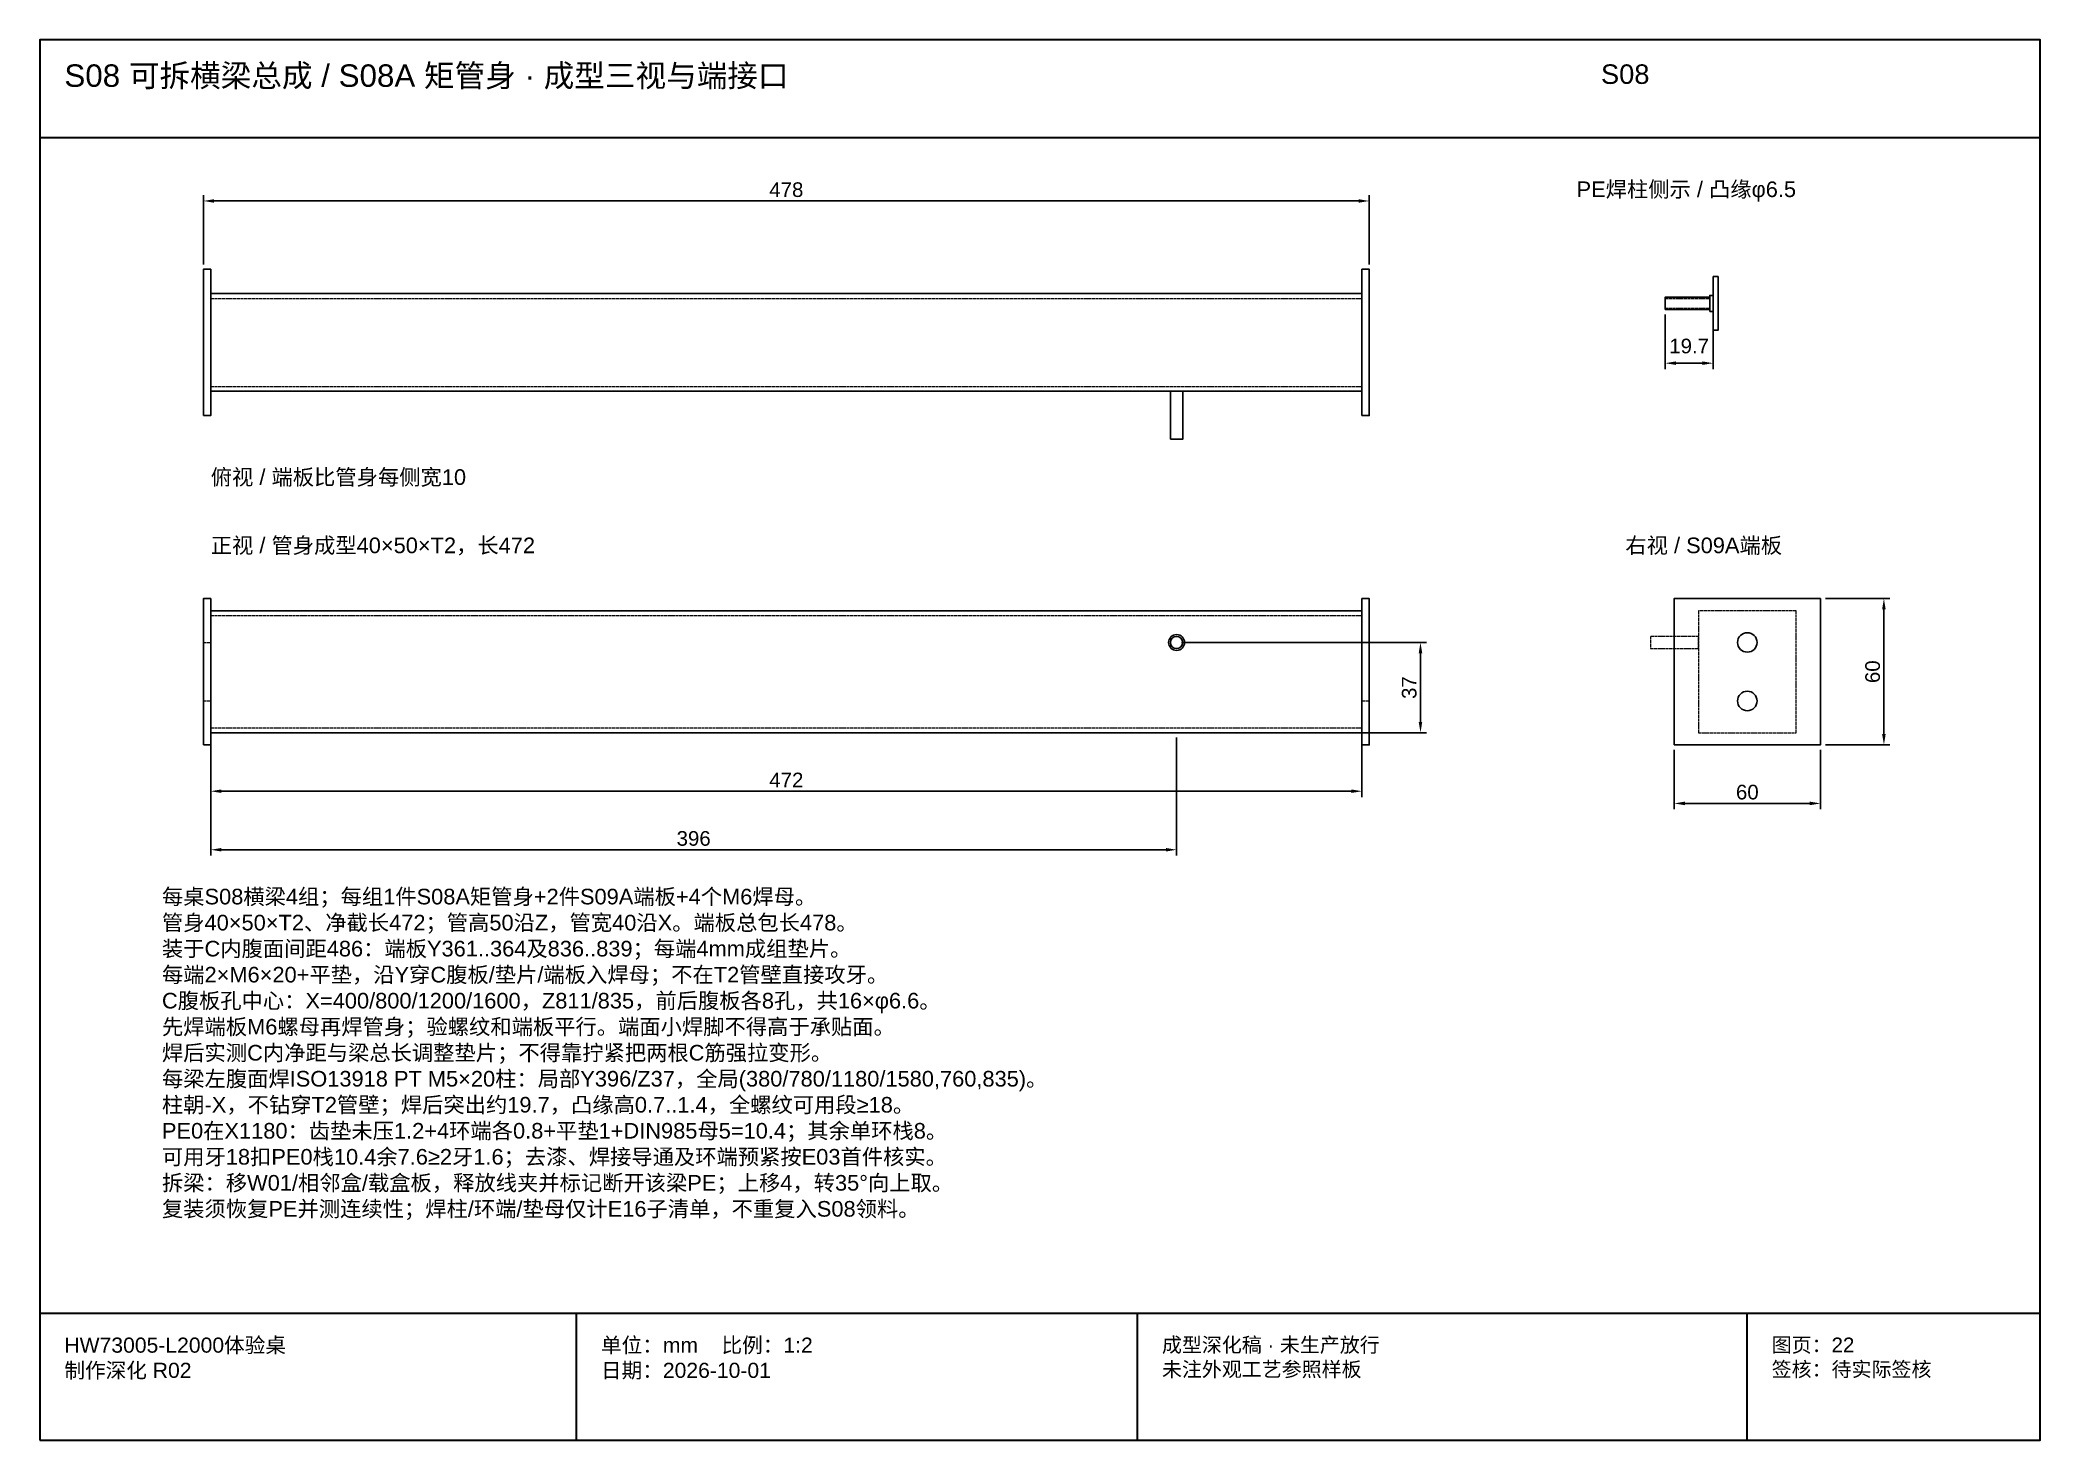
# Model space of a CAD drawing. Header units: millimetres. Extents: x 50 to 432208, y 2 to 4150.
# Drawn here: x 252010 to 252830, y 10 to 584 of the extents above; entities that cross this region are included whole.
import ezdxf

# ---------------------------------------------------------------- set-up
doc = ezdxf.new("R2010")
doc.units = ezdxf.units.MM
doc.linetypes.add('DASHED', pattern=[1.524, 1.27, -0.254])
for name, color, linetype, lineweight in [('DIM', 7, 'Continuous', 13), ('FRAME', 7, 'Continuous', 35), ('HIDDEN', 8, 'DASHED', 13), ('NOTE', 7, 'Continuous', 18), ('OUTLINE', 7, 'Continuous', 25)]:
    doc.layers.add(name, color=color, linetype=linetype, lineweight=lineweight)
doc.styles.add('CN', font='Arial Unicode.ttf')
doc.dimstyles.new('D2', dxfattribs={"dimtxt": 6, "dimasz": 4.4, "dimexe": 2.4, "dimexo": 2, "dimgap": 1.6, "dimtad": 1, "dimdsep": 46, "dimtxsty": 'CN', "dimcen": 2.5, "dimclrd": 7, "dimclre": 7, "dimclrt": 7, "dimazin": 3, "dimtfac": 1, "dimtmove": 0, "dimatfit": 3})

msp = doc.modelspace()

# ---------------------------------------------------------------- texts
at = {"layer": 'NOTE', "attachment_point": 1, "style": 'CN'}
for s, insert, char_height, width in [('S08 可拆横梁总成 / S08A 矩管身 · 成型三视与端接口', (252020, 574), 9.2, 620), ('S08', (252650, 574), 8, 180), ('PE焊柱侧示 / 凸缘φ6.5', (252640, 526), 6.4, 180), ('俯视 / 端板比管身每侧宽10', (252080, 408), 6.4, 480), ('正视 / 管身成型40×50×T2，长472', (252080, 380), 6.4, 500), ('右视 / S09A端板', (252660, 380), 6.4, 180), ('每桌S08横梁4组；每组1件S08A矩管身+2件S09A端板+4个M6焊母。\\P管身40×50×T2、净截长472；管高50沿Z，管宽40沿X。端板总包长478。\\P装于C内腹面间距486：端板Y361..364及836..839；每端4mm成组垫片。\\P每端2×M6×20+平垫，沿Y穿C腹板/垫片/端板入焊母；不在T2管壁直接攻牙。\\PC腹板孔中心：X=400/800/1200/1600，Z811/835，前后腹板各8孔，共16×φ6.6。\\P先焊端板M6螺母再焊管身；验螺纹和端板平行。端面小焊脚不得高于承贴面。\\P焊后实测C内净距与梁总长调整垫片；不得靠拧紧把两根C筋强拉变形。\\P每梁左腹面焊ISO13918 PT M5×20柱：局部Y396/Z37，全局(380/780/1180/1580,760,835)。\\P柱朝-X，不钻穿T2管壁；焊后突出约19.7，凸缘高0.7..1.4，全螺纹可用段≥18。\\PPE0在X1180：齿垫未压1.2+4环端各0.8+平垫1+DIN985母5=10.4；其余单环栈8。\\P可用牙18扣PE0栈10.4余7.6≥2牙1.6；去漆、焊接导通及环端预紧按E03首件核实。\\P拆梁：移W01/相邻盒/载盒板，释放线夹并标记断开该梁PE；上移4，转35°向上取。\\P复装须恢复PE并测连续性；焊柱/环端/垫母仅计E16子清单，不重复入S08领料。', (252060, 236), 6.4, 720), ('HW73005-L2000体验桌\\P制作深化 R02', (252020, 52), 6.2, 200), ('单位：mm    比例：1:2\\P日期：2026-10-01', (252240, 52), 6.2, 210), ('成型深化稿 · 未生产放行\\P未注外观工艺参照样板', (252470, 52), 6, 230), ('图页：22\\P签核：待实际签核', (252720, 52), 6, 110)]:
    msp.add_mtext(s, dxfattribs=dict(at, insert=insert, char_height=char_height, width=width))

# ---------------------------------------------------------------- dimensions: what is measured, and where the dimension line sits
at = {"layer": 'DIM'}
for base, p1, p2 in [((252077, 518), (252077, 490), (252555, 490)), ((252676.3, 451.5), (252676.3, 473.5), (252696, 473.5)), ((252080, 276), (252080, 300), (252552, 300)), ((252080, 252), (252080, 300), (252476, 300)), ((252680, 271), (252680, 295), (252740, 295))]:
    msp.add_linear_dim(base=base, p1=p1, p2=p2, dimstyle='D2', dxfattribs=at).render()
for base, p1, p2 in [((252766, 295), (252740, 295), (252740, 355)), ((252576, 300), (252476, 300), (252476, 337))]:
    msp.add_linear_dim(base=base, p1=p1, p2=p2, angle=90, dimstyle='D2', dxfattribs=at).render()

# ---------------------------------------------------------------- linework, layer by layer
at = {"layer": 'FRAME'}
for p, q in [((252010, 544), (252830, 544)), ((252010, 62), (252830, 62)), ((252230, 10), (252230, 62)), ((252460, 10), (252460, 62)), ((252710, 10), (252710, 62))]:
    msp.add_line(p, q, dxfattribs=at)
msp.add_lwpolyline([(252010, 10), (252830, 10), (252830, 584), (252010, 584)], close=True, dxfattribs=at)
at = {"layer": 'HIDDEN'}
for p, q in [((252080, 478), (252552, 478)), ((252676.3, 478), (252694.6, 478)), ((252676.3, 474), (252694.6, 474)), ((252080, 442), (252552, 442)), ((252080, 348), (252552, 348)), ((252077, 337), (252080, 337)), ((252552, 337), (252555, 337)), ((252077, 313), (252080, 313)), ((252552, 313), (252555, 313)), ((252080, 302), (252552, 302))]:
    msp.add_line(p, q, dxfattribs=at)
for points in [[(252690, 300), (252730, 300), (252730, 350), (252690, 350)], [(252670.3, 334.5), (252690, 334.5), (252690, 339.5), (252670.3, 339.5)]]:
    msp.add_lwpolyline(points, close=True, dxfattribs=at)
at = {"layer": 'OUTLINE'}
for points in [[(252077, 430), (252080, 430), (252080, 490), (252077, 490)], [(252552, 430), (252555, 430), (252555, 490), (252552, 490)], [(252696, 465), (252698, 465), (252698, 487), (252696, 487)], [(252080, 440), (252552, 440), (252552, 480), (252080, 480)], [(252676.3, 473.5), (252694.6, 473.5), (252694.6, 478.5), (252676.3, 478.5)], [(252694.6, 472.75), (252696, 472.75), (252696, 479.25), (252694.6, 479.25)], [(252473.5, 420.3), (252478.5, 420.3), (252478.5, 440), (252473.5, 440)], [(252077, 295), (252080, 295), (252080, 355), (252077, 355)], [(252552, 295), (252555, 295), (252555, 355), (252552, 355)], [(252680, 295), (252740, 295), (252740, 355), (252680, 355)], [(252080, 300), (252552, 300), (252552, 350), (252080, 350)]]:
    msp.add_lwpolyline(points, close=True, dxfattribs=at)
for centre, radius in [((252476, 337), 3.25), ((252476, 337), 2.5), ((252710, 337), 4), ((252710, 313), 4)]:
    msp.add_circle(centre, radius, dxfattribs=at)

msp.set_redraw_order([(e.dxf.handle, doc.entitydb.next_handle()) for e in msp.query("TEXT MTEXT ATTDEF DIMENSION ARC_DIMENSION")])  # texts and dimensions are drawn at this point

doc.saveas('drawing.dxf')
